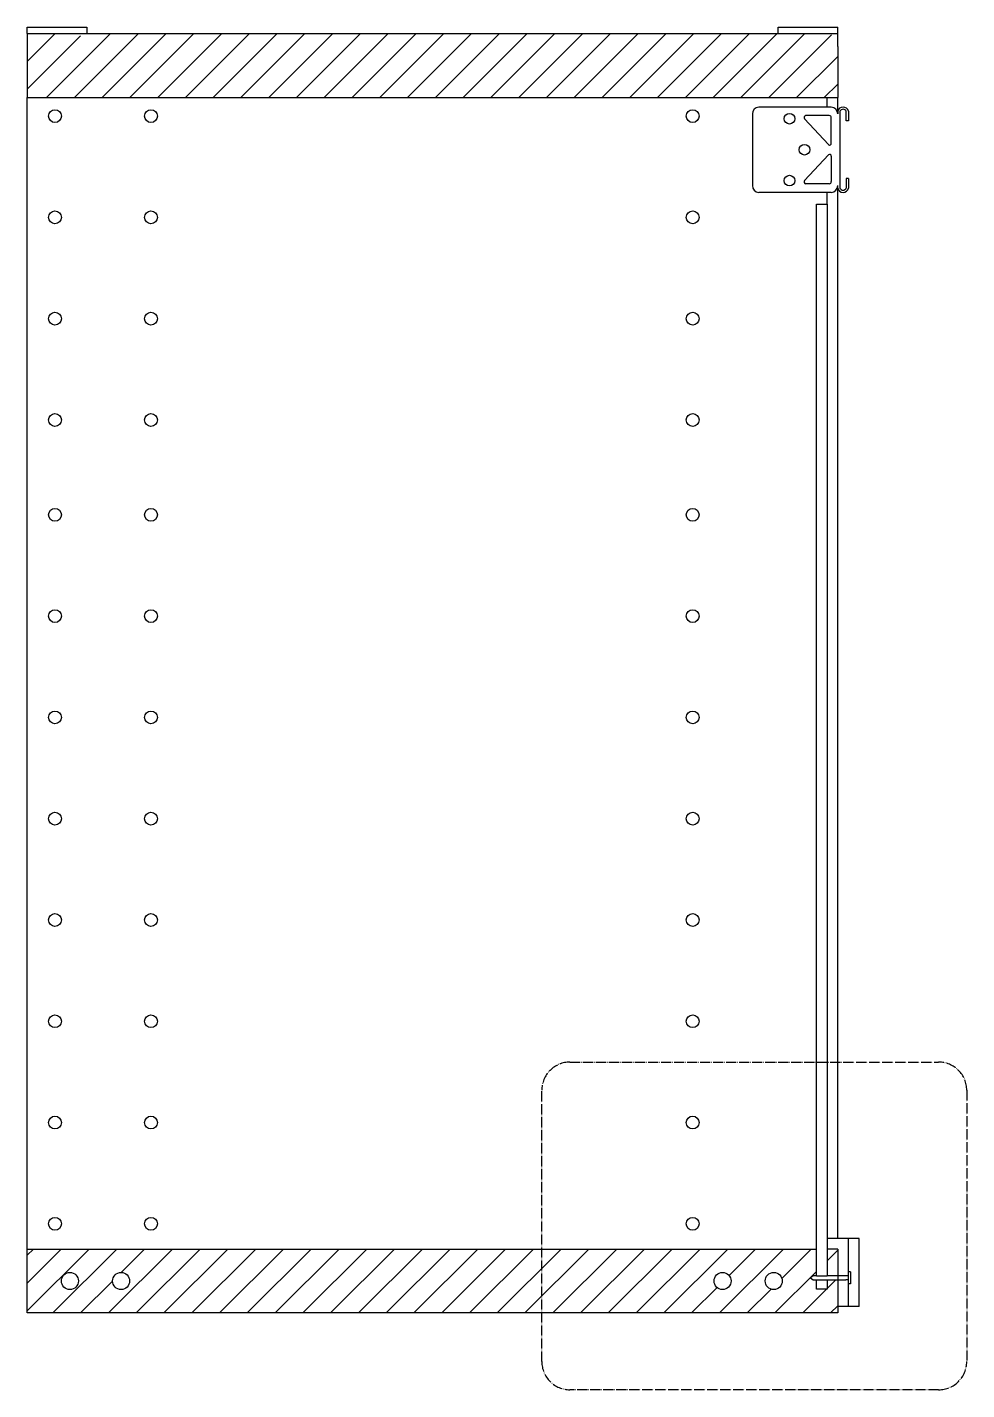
# Model space of a CAD drawing. Header units: millimetres. Extents: x -1061 to 8262, y 78 to 3828.
# Drawn here: x 3447 to 3888, y 1574 to 2213 of the extents above; entities that cross this region are included whole.
import ezdxf

# ---------------------------------------------------------------- set-up
doc = ezdxf.new("R2010")
doc.units = ezdxf.units.MM
doc.linetypes.add('ACAD_ISO04W100', pattern=[30, 24, -3, 0, -3])
for name, color, linetype in [('A-SECT-MCUT', 7, 'Continuous'), ('IF-DETL', 4, 'Continuous'), ('IF-FURN', 7, 'Continuous'), ('Layer1', 1, 'Continuous'), ('Layer2', 8, 'Continuous'), ('linee sezione', 3, 'ACAD_ISO04W100')]:
    doc.layers.add(name, color=color, linetype=linetype)

msp = doc.modelspace()

# ---------------------------------------------------------------- linework, layer by layer
at = {"layer": 'A-SECT-MCUT'}
msp.add_line((3799.28, 2210.25), (3827.28, 2210.25), dxfattribs=at)
at = {"layer": 'IF-DETL', "linetype": 'Continuous'}
for p, q in [((3447.27, 2197.22), (3460.3, 2210.25)), ((3447.27, 2184.2), (3472.28, 2209.2)), ((3456.34, 2180.25), (3486.34, 2210.25)), ((3469.36, 2180.25), (3499.36, 2210.25)), ((3482.38, 2180.25), (3512.38, 2210.25)), ((3495.41, 2180.25), (3525.41, 2210.25)), ((3508.43, 2180.25), (3538.43, 2210.25)), ((3521.45, 2180.25), (3551.45, 2210.25)), ((3534.47, 2180.25), (3564.47, 2210.25)), ((3547.49, 2180.25), (3577.49, 2210.25)), ((3560.51, 2180.25), (3590.51, 2210.25)), ((3573.53, 2180.25), (3603.53, 2210.25)), ((3586.55, 2180.25), (3616.55, 2210.25)), ((3599.58, 2180.25), (3629.58, 2210.25)), ((3612.6, 2180.25), (3642.6, 2210.25)), ((3625.62, 2180.25), (3655.62, 2210.25)), ((3638.64, 2180.25), (3668.64, 2210.25)), ((3651.66, 2180.25), (3681.66, 2210.25)), ((3664.68, 2180.25), (3694.68, 2210.25)), ((3677.7, 2180.25), (3707.7, 2210.25)), ((3690.73, 2180.25), (3720.73, 2210.25)), ((3703.75, 2180.25), (3733.75, 2210.25)), ((3716.77, 2180.25), (3746.77, 2210.25)), ((3729.79, 2180.25), (3759.79, 2210.25)), ((3742.81, 2180.25), (3772.81, 2210.25)), ((3755.83, 2180.25), (3785.83, 2210.25)), ((3768.85, 2180.25), (3798.85, 2210.25)), ((3781.88, 2180.25), (3811.88, 2210.25)), ((3794.9, 2180.25), (3824.28, 2209.63)), ((3807.92, 2180.25), (3827.27, 2199.6)), ((3820.94, 2180.25), (3827.27, 2186.58)), ((3447.27, 1637.3), (3450.22, 1640.25)), ((3447.27, 1624.28), (3463.24, 1640.25)), ((3447.27, 1611.26), (3476.26, 1640.25)), ((3459.28, 1610.25), (3489.28, 1640.25)), ((3485.32, 1610.25), (3515.32, 1640.25)), ((3491.3, 1629.25), (3502.3, 1640.25)), ((3498.35, 1610.25), (3528.35, 1640.25)), ((3511.37, 1610.25), (3541.37, 1640.25)), ((3524.39, 1610.25), (3554.39, 1640.25)), ((3537.41, 1610.25), (3567.41, 1640.25)), ((3550.43, 1610.25), (3580.43, 1640.25)), ((3563.45, 1610.25), (3593.45, 1640.25)), ((3576.47, 1610.25), (3606.47, 1640.25)), ((3589.5, 1610.25), (3619.5, 1640.25)), ((3602.52, 1610.25), (3632.52, 1640.25)), ((3615.54, 1610.25), (3645.54, 1640.25)), ((3628.56, 1610.25), (3658.56, 1640.25)), ((3641.58, 1610.25), (3671.58, 1640.25)), ((3654.6, 1610.25), (3684.6, 1640.25)), ((3667.62, 1610.25), (3697.62, 1640.25)), ((3680.64, 1610.25), (3710.64, 1640.25)), ((3693.67, 1610.25), (3723.67, 1640.25)), ((3706.69, 1610.25), (3736.69, 1640.25)), ((3719.71, 1610.25), (3749.71, 1640.25)), ((3732.73, 1610.25), (3762.73, 1640.25)), ((3745.75, 1610.25), (3775.75, 1640.25)), ((3771.79, 1610.25), (3801.79, 1640.25)), ((3776.34, 1627.81), (3788.77, 1640.25)), ((3801.07, 1626.5), (3814.82, 1640.25)), ((3822.27, 1634.68), (3827.27, 1639.68)), ((3797.84, 1610.25), (3817.27, 1629.68)), ((3472.3, 1610.25), (3487.27, 1625.22)), ((3822.27, 1621.66), (3826.4, 1625.79)), ((3758.77, 1610.25), (3770.71, 1622.18)), ((3784.82, 1610.25), (3796.02, 1621.45)), ((3810.86, 1610.25), (3822.06, 1621.45)), ((3823.88, 1610.25), (3827.27, 1613.64))]:
    msp.add_line(p, q, dxfattribs=at)
at = {"layer": 'IF-FURN'}
for p, q in [((3447.28, 2210.25), (3447.27, 2204.25)), ((3447.27, 2210.24), (3475.28, 2210.25)), ((3475.28, 2210.25), (3799.28, 2210.25)), ((3827.28, 2204.25), (3827.28, 2210.25)), ((3447.27, 2204.25), (3447.27, 2180.25)), ((3827.27, 2204.25), (3827.27, 2180.25)), ((3447.27, 2180.25), (3827.27, 2180.25)), ((3817.27, 2130.25), (3822.27, 2130.25)), ((3817.27, 1627.68), (3817.27, 2130.25)), ((3822.27, 2130.25), (3822.27, 1627.68)), ((3447.27, 1610.25), (3447.27, 1640.25)), ((3447.27, 1640.25), (3817.27, 1640.25)), ((3827.27, 1640.25), (3822.27, 1640.25)), ((3827.27, 1640.25), (3827.27, 1610.25)), ((3817.27, 1627.68), (3822.27, 1627.68)), ((3817.27, 1621.45), (3817.27, 1625.79)), ((3817.27, 1625.79), (3822.27, 1625.79)), ((3822.27, 1625.79), (3822.27, 1621.45)), ((3822.27, 1621.45), (3817.27, 1621.45)), ((3827.27, 1610.25), (3447.27, 1610.25))]:
    msp.add_line(p, q, dxfattribs=at)
for centre in [(3467.27, 1625.25), (3491.27, 1625.25), (3773.27, 1625.25), (3797.27, 1625.25)]:
    msp.add_circle(centre, 4, dxfattribs=at)
at = {"layer": 'Layer1'}
for p, q in [((3447.27, 1640.25), (3447.27, 2180.25)), ((3822.27, 2175.82), (3822.27, 2180.25)), ((3827.27, 2173.82), (3827.27, 2180.25)), ((3827.27, 2172.57), (3827.27, 2172.82)), ((3822.27, 2130.25), (3822.27, 2135.82)), ((3827.27, 2138.82), (3827.27, 2139.07)), ((3827.27, 1645.25), (3827.27, 2137.82))]:
    msp.add_line(p, q, dxfattribs=at)
for centre in [(3460.27, 2171.57), (3505.27, 2171.57), (3759.27, 2171.57), (3460.27, 2124.07), (3505.27, 2124.07), (3759.27, 2124.07), (3460.27, 2076.57), (3505.27, 2076.57), (3759.27, 2076.57), (3460.27, 2029.07), (3505.27, 2029.07), (3759.27, 2029.07), (3460.27, 1984.57), (3505.27, 1984.57), (3759.27, 1984.57), (3460.27, 1937.07), (3505.27, 1937.07), (3759.27, 1937.07), (3460.27, 1889.57), (3505.27, 1889.57), (3759.27, 1889.57), (3460.27, 1842.07), (3505.27, 1842.07), (3759.27, 1842.07), (3460.27, 1794.57), (3505.27, 1794.57), (3759.27, 1794.57), (3460.27, 1747.07), (3505.27, 1747.07), (3759.27, 1747.07), (3460.27, 1699.57), (3505.27, 1699.57), (3759.27, 1699.57), (3460.27, 1652.07), (3505.27, 1652.07), (3759.27, 1652.07)]:
    msp.add_circle(centre, 3, dxfattribs=at)
at = {"layer": 'Layer2'}
for p, q in [((3447.28, 2210.25), (3447.28, 2213.25)), ((3447.28, 2213.25), (3475.28, 2213.25)), ((3475.28, 2213.25), (3475.28, 2210.25)), ((3799.28, 2210.25), (3799.28, 2213.25)), ((3799.28, 2213.25), (3827.28, 2213.25)), ((3827.28, 2210.25), (3827.28, 2213.25)), ((3447.27, 2210.25), (3447.28, 2210.25)), ((3799.27, 2210.25), (3799.28, 2210.25)), ((3824.27, 2175.82), (3790.27, 2175.82)), ((3827.27, 2173.82), (3827.27, 2172.57)), ((3828.27, 2173.82), (3828.27, 2137.82)), ((3831.27, 2169.32), (3831.27, 2173.82)), ((3832.27, 2173.82), (3832.27, 2169.32)), ((3787.27, 2172.57), (3787.27, 2139.07)), ((3811.69, 2170.34), (3822.97, 2158.22)), ((3823.27, 2171.79), (3812.27, 2171.79)), ((3824.27, 2158.87), (3824.27, 2170.79)), ((3832.27, 2169.32), (3831.27, 2169.32)), ((3811.69, 2141.3), (3822.97, 2153.41)), ((3824.27, 2152.77), (3824.27, 2140.85)), ((3832.27, 2142.32), (3831.27, 2142.32)), ((3831.27, 2142.32), (3831.27, 2137.82)), ((3832.27, 2142.32), (3832.27, 2137.82)), ((3824.27, 2135.82), (3790.27, 2135.82)), ((3823.27, 2139.85), (3812.27, 2139.85)), ((3827.27, 2137.82), (3827.27, 2139.07)), ((3827.27, 2137.82), (3827.27, 2137.82)), ((3837.27, 1645.25), (3822.27, 1645.25)), ((3832.27, 1613.25), (3832.27, 1645.25)), ((3837.27, 1613.25), (3837.27, 1645.25)), ((3833.22, 1629.57), (3832.27, 1629.57)), ((3833.22, 1629.57), (3833.22, 1623.93)), ((3815.79, 1627.68), (3814.55, 1626.73)), ((3814.55, 1626.73), (3815.79, 1625.79)), ((3832.27, 1625.79), (3831.13, 1625.79)), ((3832.27, 1623.93), (3832.27, 1625.79)), ((3833.22, 1623.93), (3832.27, 1623.93)), ((3837.27, 1613.25), (3827.27, 1613.25)), ((3837.27, 1613.25), (3837.27, 1613.25))]:
    msp.add_line(p, q, dxfattribs=at)
at = {"layer": 'Layer2', "linetype": 'Continuous'}
for p, q in [((3447.27, 2210.24), (3447.28, 2210.25)), ((3799.27, 2210.24), (3799.28, 2210.25))]:
    msp.add_line(p, q, dxfattribs=at)
at = {"layer": 'Layer2'}
for points in [[(3817.27, 1627.68), (3815.79, 1627.68)], [(3815.79, 1625.79), (3817.27, 1625.79)], [(3832.27, 1627.68), (3822.27, 1627.68)], [(3822.27, 1625.79), (3831.13, 1625.79)]]:
    msp.add_lwpolyline(points, dxfattribs=at)
for centre in [(3804.69, 2170.34), (3811.69, 2155.82), (3804.69, 2141.3)]:
    msp.add_circle(centre, 2.5, dxfattribs=at)
for centre, radius, start, end in [((3790.4, 2172.69), 3.13, 92.29061, 182.29061), ((3824.15, 2172.69), 3.13, 357.70939, 87.70939), ((3829.77, 2173.26), 2.56, 12.68038, 167.31962), ((3829.77, 2173.19), 1.63, 22.61986, 157.38014), ((3812.34, 2170.92), 0.871, 94.43287, 221.96143), ((3823.27, 2170.79), 1, 0, 90), ((3823.51, 2158.77), 0.772, 225.38959, 7.0872), ((3823.51, 2152.86), 0.772, 352.9128, 134.61041), ((3812.34, 2140.72), 0.871, 138.03857, 265.56713), ((3823.27, 2140.85), 1, 270, 0), ((3790.4, 2138.94), 3.13, 177.70939, 267.70939), ((3824.15, 2138.94), 3.13, 272.29061, 2.29061), ((3829.77, 2138.38), 2.56, 192.68038, 347.31962), ((3829.77, 2138.44), 1.63, 202.61986, 337.38014)]:
    msp.add_arc(centre, radius, start, end, dxfattribs=at)
at = {"layer": 'linee sezione', "ltscale": 0.2}
msp.add_lwpolyline([(3701.72, 1727.91), (3874.58, 1727.91, -0.414214), (3887.76, 1714.72), (3887.76, 1587.43, -0.414214), (3874.58, 1574.25), (3701.72, 1574.25, -0.414214), (3688.53, 1587.43), (3688.53, 1714.72, -0.414214)], format="xyb", close=True, dxfattribs=at)

doc.saveas('drawing.dxf')
